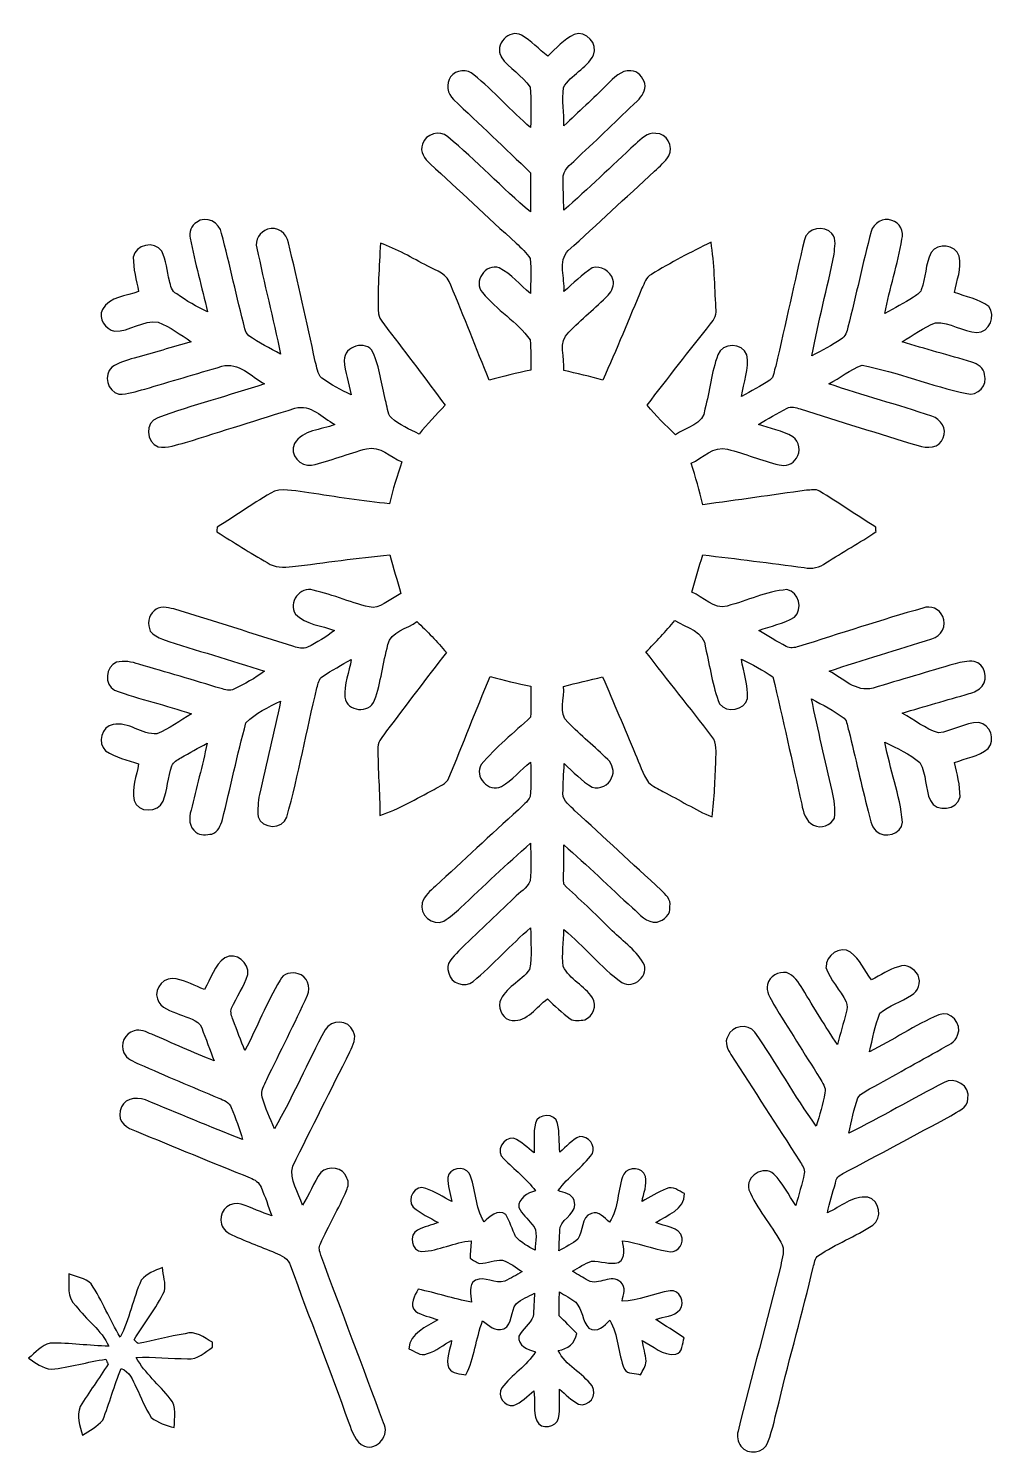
# Model space of a CAD drawing. Header units: centimetres. Extents: x -11.9 to 10, y -18.6 to 13.7.
import ezdxf

# ---------------------------------------------------------------- set-up
doc = ezdxf.new("R2010")
doc.units = ezdxf.units.CM
doc.header["$MEASUREMENT"] = 0
doc.layers.add('Camada 1', color=7, linetype='Continuous')

msp = doc.modelspace()

# ---------------------------------------------------------------- linework, layer by layer
at = {"layer": 'Camada 1', "color": 15}
for points, knots in [([(-1.197, 13.019), (-1.37, 13.29), (-1.017, 13.657), (-0.744, 13.508), (-0.744, 13.508), (-0.526, 13.38), (-0.351, 13.19), (-0.152, 13.035), (-0.152, 13.035), (0.038, 13.208), (0.212, 13.412), (0.446, 13.525), (0.446, 13.525), (0.716, 13.618), (0.996, 13.31), (0.881, 13.055), (0.881, 13.055), (0.728, 12.751), (0.369, 12.615), (0.205, 12.322), (0.205, 12.322), (0.164, 12.039), (0.222, 11.746), (0.216, 11.46), (0.216, 11.46), (0.539, 11.773), (0.876, 12.07), (1.19, 12.392), (1.19, 12.392), (1.344, 12.53), (1.496, 12.727), (1.73, 12.701), (1.73, 12.701), (1.891, 12.706), (1.998, 12.548), (2.046, 12.412), (2.046, 12.412), (2.068, 12.257), (1.98, 12.123), (1.874, 12.024), (1.874, 12.024), (1.425, 11.602), (0.99, 11.166), (0.534, 10.753), (0.534, 10.753), (0.42, 10.618), (0.233, 10.515), (0.199, 10.329), (0.199, 10.329), (0.19, 10.07), (0.209, 9.811), (0.215, 9.552), (0.215, 9.552), (0.759, 10.043), (1.297, 10.542), (1.829, 11.046), (1.829, 11.046), (1.963, 11.157), (2.094, 11.32), (2.294, 11.289), (2.294, 11.289), (2.539, 11.297), (2.692, 10.991), (2.586, 10.782), (2.586, 10.782), (2.498, 10.65), (2.379, 10.542), (2.265, 10.432), (2.265, 10.432), (1.611, 9.84), (0.97, 9.233), (0.314, 8.643), (0.314, 8.643), (0.073, 8.4), (0.243, 8.018), (0.214, 7.719), (0.214, 7.719), (0.424, 7.901), (0.622, 8.098), (0.855, 8.25), (0.855, 8.25), (1.055, 8.312), (1.262, 8.172), (1.323, 7.985), (1.323, 7.985), (1.364, 7.86), (1.298, 7.729), (1.214, 7.637), (1.214, 7.637), (0.931, 7.342), (0.603, 7.095), (0.324, 6.797), (0.324, 6.797), (0.072, 6.579), (0.243, 6.216), (0.212, 5.932), (0.212, 5.932), (0.508, 5.865), (0.804, 5.798), (1.097, 5.718), (1.097, 5.718), (1.401, 6.404), (1.688, 7.098), (1.977, 7.79), (1.977, 7.79), (2.035, 7.901), (2.068, 8.043), (2.19, 8.103), (2.19, 8.103), (2.627, 8.369), (3.081, 8.607), (3.54, 8.832), (3.54, 8.832), (3.611, 8.344), (3.626, 7.848), (3.648, 7.355), (3.648, 7.355), (3.67, 7.218), (3.622, 7.081), (3.524, 6.984), (3.524, 6.984), (3.047, 6.373), (2.563, 5.767), (2.095, 5.149), (2.095, 5.149), (2.294, 4.914), (2.509, 4.693), (2.733, 4.482), (2.733, 4.482), (2.964, 4.656), (3.382, 4.707), (3.402, 5.062), (3.402, 5.062), (3.51, 5.468), (3.548, 5.894), (3.692, 6.289), (3.692, 6.289), (3.794, 6.564), (4.247, 6.564), (4.349, 6.289), (4.349, 6.289), (4.41, 5.972), (4.27, 5.66), (4.23, 5.348), (4.23, 5.348), (4.446, 5.462), (4.661, 5.579), (4.865, 5.714), (4.865, 5.714), (4.972, 5.78), (4.952, 5.934), (5.003, 6.033), (5.003, 6.033), (5.221, 6.983), (5.426, 7.936), (5.648, 8.886), (5.648, 8.886), (5.706, 9.15), (6.105, 9.23), (6.271, 9.024), (6.271, 9.024), (6.389, 8.901), (6.325, 8.711), (6.322, 8.561), (6.322, 8.561), (6.166, 7.793), (5.963, 7.036), (5.816, 6.266), (5.816, 6.266), (6.044, 6.38), (6.268, 6.5), (6.48, 6.641), (6.48, 6.641), (6.574, 6.697), (6.613, 6.809), (6.631, 6.912), (6.631, 6.912), (6.819, 7.628), (6.964, 8.355), (7.158, 9.069), (7.158, 9.069), (7.204, 9.264), (7.433, 9.403), (7.624, 9.324), (7.624, 9.324), (7.8, 9.28), (7.909, 9.068), (7.85, 8.897), (7.85, 8.897), (7.763, 8.33), (7.572, 7.785), (7.47, 7.221), (7.47, 7.221), (7.685, 7.341), (7.903, 7.456), (8.111, 7.587), (8.111, 7.587), (8.177, 7.634), (8.26, 7.673), (8.291, 7.754), (8.291, 7.754), (8.39, 8.027), (8.38, 8.335), (8.515, 8.595), (8.515, 8.595), (8.674, 8.83), (9.048, 8.777), (9.149, 8.515), (9.149, 8.515), (9.207, 8.238), (9.09, 7.966), (9.038, 7.697), (9.038, 7.697), (9.299, 7.602), (9.583, 7.544), (9.814, 7.382), (9.814, 7.382), (9.989, 7.171), (9.825, 6.792), (9.548, 6.791), (9.548, 6.791), (9.227, 6.81), (8.937, 7.028), (8.612, 7.011), (8.612, 7.011), (8.341, 6.906), (8.1, 6.734), (7.856, 6.578), (7.856, 6.578), (8.38, 6.422), (8.908, 6.279), (9.431, 6.12), (9.431, 6.12), (9.563, 6.079), (9.707, 5.994), (9.72, 5.842), (9.72, 5.842), (9.802, 5.605), (9.562, 5.342), (9.316, 5.412), (9.316, 5.412), (8.516, 5.58), (7.752, 5.897), (6.951, 6.055), (6.951, 6.055), (6.684, 5.949), (6.453, 5.767), (6.199, 5.632), (6.199, 5.632), (6.97, 5.368), (7.759, 5.16), (8.531, 4.899), (8.531, 4.899), (8.726, 4.833), (8.882, 4.614), (8.783, 4.412), (8.783, 4.412), (8.711, 4.177), (8.414, 4.164), (8.218, 4.237), (8.218, 4.237), (7.327, 4.505), (6.439, 4.787), (5.551, 5.067), (5.551, 5.067), (5.456, 5.091), (5.35, 5.129), (5.257, 5.079), (5.257, 5.079), (5.034, 4.973), (4.825, 4.839), (4.612, 4.715), (4.612, 4.715), (4.867, 4.617), (5.152, 4.583), (5.385, 4.432), (5.385, 4.432), (5.55, 4.336), (5.565, 4.1), (5.47, 3.949), (5.47, 3.949), (5.39, 3.819), (5.219, 3.763), (5.075, 3.802), (5.075, 3.802), (4.68, 3.897), (4.303, 4.056), (3.91, 4.156), (3.91, 4.156), (3.595, 4.239), (3.357, 3.958), (3.093, 3.836), (3.093, 3.836), (3.189, 3.527), (3.28, 3.217), (3.356, 2.901), (3.356, 2.901), (4.137, 3.002), (4.915, 3.122), (5.695, 3.226), (5.695, 3.226), (5.786, 3.23), (5.906, 3.263), (5.992, 3.206), (5.992, 3.206), (6.422, 2.945), (6.835, 2.658), (7.264, 2.395), (7.264, 2.395), (7.265, 2.37), (7.266, 2.318), (7.267, 2.293), (7.267, 2.293), (6.9, 2.042), (6.51, 1.828), (6.136, 1.589), (6.136, 1.589), (5.995, 1.485), (5.818, 1.437), (5.645, 1.482), (5.645, 1.482), (4.882, 1.578), (4.12, 1.682), (3.355, 1.766), (3.355, 1.766), (3.265, 1.488), (3.182, 1.206), (3.103, 0.925), (3.103, 0.925), (3.365, 0.826), (3.601, 0.519), (3.905, 0.613), (3.905, 0.613), (4.356, 0.728), (4.784, 0.952), (5.253, 0.982), (5.253, 0.982), (5.525, 0.927), (5.623, 0.546), (5.423, 0.362), (5.423, 0.362), (5.176, 0.212), (4.885, 0.161), (4.616, 0.061), (4.616, 0.061), (4.822, -0.06), (5.023, -0.193), (5.238, -0.299), (5.238, -0.299), (5.325, -0.347), (5.426, -0.331), (5.516, -0.303), (5.516, -0.303), (6.452, -0.012), (7.383, 0.297), (8.325, 0.566), (8.325, 0.566), (8.496, 0.629), (8.708, 0.551), (8.774, 0.377), (8.774, 0.377), (8.873, 0.181), (8.744, -0.084), (8.526, -0.125), (8.526, -0.125), (7.758, -0.384), (6.973, -0.591), (6.208, -0.86), (6.208, -0.86), (6.523, -1.017), (6.816, -1.347), (7.2, -1.241), (7.2, -1.241), (7.817, -1.055), (8.436, -0.874), (9.054, -0.691), (9.054, -0.691), (9.194, -0.656), (9.34, -0.624), (9.485, -0.641), (9.485, -0.641), (9.722, -0.687), (9.813, -1.021), (9.664, -1.198), (9.664, -1.198), (9.595, -1.293), (9.479, -1.33), (9.373, -1.366), (9.373, -1.366), (8.868, -1.51), (8.363, -1.655), (7.86, -1.807), (7.86, -1.807), (8.13, -1.96), (8.38, -2.16), (8.68, -2.254), (8.68, -2.254), (8.992, -2.219), (9.269, -2.017), (9.591, -2.021), (9.591, -2.021), (9.844, -2.058), (9.981, -2.415), (9.799, -2.603), (9.799, -2.603), (9.59, -2.792), (9.294, -2.823), (9.038, -2.923), (9.038, -2.923), (9.098, -3.178), (9.17, -3.436), (9.166, -3.701), (9.166, -3.701), (9.105, -3.999), (8.632, -4.058), (8.495, -3.784), (8.495, -3.784), (8.372, -3.512), (8.41, -3.184), (8.259, -2.923), (8.259, -2.923), (8.029, -2.723), (7.738, -2.603), (7.47, -2.462), (7.47, -2.462), (7.575, -3.07), (7.814, -3.652), (7.863, -4.27), (7.863, -4.27), (7.843, -4.542), (7.46, -4.65), (7.272, -4.475), (7.272, -4.475), (7.145, -4.362), (7.135, -4.175), (7.086, -4.024), (7.086, -4.024), (6.939, -3.419), (6.798, -2.812), (6.653, -2.207), (6.653, -2.207), (6.613, -2.115), (6.622, -1.995), (6.545, -1.921), (6.545, -1.921), (6.319, -1.745), (6.058, -1.624), (5.81, -1.484), (5.81, -1.484), (5.952, -2.18), (6.12, -2.871), (6.278, -3.564), (6.278, -3.564), (6.325, -3.763), (6.359, -3.973), (6.326, -4.177), (6.326, -4.177), (6.252, -4.339), (6.018, -4.431), (5.858, -4.336), (5.858, -4.336), (5.675, -4.252), (5.62, -4.042), (5.587, -3.863), (5.587, -3.863), (5.378, -2.902), (5.158, -1.942), (4.939, -0.984), (4.939, -0.984), (4.707, -0.841), (4.474, -0.701), (4.225, -0.591), (4.225, -0.591), (4.273, -0.887), (4.382, -1.177), (4.365, -1.48), (4.365, -1.48), (4.29, -1.747), (3.899, -1.81), (3.731, -1.598), (3.731, -1.598), (3.567, -1.193), (3.519, -0.752), (3.412, -0.33), (3.412, -0.33), (3.397, 0.041), (2.973, 0.124), (2.72, 0.289), (2.72, 0.289), (2.518, 0.038), (2.296, -0.195), (2.069, -0.424), (2.069, -0.424), (2.56, -1.064), (3.067, -1.694), (3.559, -2.333), (3.559, -2.333), (3.686, -2.484), (3.646, -2.693), (3.65, -2.875), (3.65, -2.875), (3.627, -3.3), (3.621, -3.728), (3.562, -4.151), (3.562, -4.151), (3.176, -3.993), (2.826, -3.763), (2.453, -3.579), (2.453, -3.579), (2.343, -3.514), (2.221, -3.464), (2.128, -3.375), (2.128, -3.375), (1.994, -3.175), (1.918, -2.944), (1.824, -2.725), (1.824, -2.725), (1.582, -2.145), (1.337, -1.566), (1.09, -0.988), (1.09, -0.988), (0.795, -1.058), (0.5, -1.129), (0.207, -1.202), (0.207, -1.202), (0.239, -1.467), (0.08, -1.807), (0.307, -2.019), (0.307, -2.019), (0.591, -2.312), (0.914, -2.564), (1.204, -2.852), (1.204, -2.852), (1.309, -2.96), (1.366, -3.131), (1.291, -3.272), (1.291, -3.272), (1.23, -3.445), (1.025, -3.527), (0.854, -3.483), (0.854, -3.483), (0.615, -3.34), (0.427, -3.131), (0.221, -2.948), (0.221, -2.948), (0.212, -3.173), (0.193, -3.4), (0.193, -3.626), (0.193, -3.626), (0.189, -3.797), (0.364, -3.898), (0.463, -4.015), (0.463, -4.015), (1.117, -4.606), (1.761, -5.21), (2.411, -5.806), (2.411, -5.806), (2.515, -5.903), (2.639, -6.013), (2.609, -6.177), (2.609, -6.177), (2.638, -6.357), (2.477, -6.486), (2.319, -6.527), (2.319, -6.527), (2.076, -6.558), (1.927, -6.341), (1.764, -6.206), (1.764, -6.206), (1.245, -5.735), (0.745, -5.241), (0.214, -4.784), (0.214, -4.784), (0.209, -5.08), (0.208, -5.377), (0.209, -5.674), (0.209, -5.674), (0.562, -6.004), (0.917, -6.332), (1.259, -6.676), (1.259, -6.676), (1.511, -6.93), (1.819, -7.135), (2.008, -7.444), (2.008, -7.444), (2.17, -7.721), (1.787, -8.056), (1.523, -7.893), (1.523, -7.893), (1.042, -7.547), (0.674, -7.07), (0.215, -6.698), (0.215, -6.698), (0.22, -6.973), (0.156, -7.255), (0.198, -7.529), (0.198, -7.529), (0.347, -7.824), (0.678, -7.968), (0.861, -8.238), (0.861, -8.238), (0.977, -8.411), (0.864, -8.656), (0.686, -8.735), (0.686, -8.735), (0.58, -8.745), (0.448, -8.783), (0.354, -8.71), (0.354, -8.71), (0.17, -8.575), (0.005, -8.418), (-0.159, -8.261), (-0.159, -8.261), (-0.41, -8.436), (-0.604, -8.782), (-0.955, -8.751), (-0.955, -8.751), (-1.155, -8.735), (-1.263, -8.514), (-1.237, -8.332), (-1.237, -8.332), (-1.116, -8.004), (-0.754, -7.87), (-0.561, -7.596), (-0.561, -7.596), (-0.505, -7.289), (-0.539, -6.968), (-0.537, -6.657), (-0.537, -6.657), (-0.991, -7.039), (-1.381, -7.491), (-1.84, -7.868), (-1.84, -7.868), (-2.026, -8.014), (-2.345, -7.917), (-2.388, -7.677), (-2.388, -7.677), (-2.483, -7.466), (-2.288, -7.322), (-2.168, -7.187), (-2.168, -7.187), (-1.759, -6.772), (-1.323, -6.386), (-0.908, -5.978), (-0.908, -5.978), (-0.791, -5.852), (-0.616, -5.764), (-0.552, -5.596), (-0.552, -5.596), (-0.523, -5.313), (-0.532, -5.029), (-0.54, -4.746), (-0.54, -4.746), (-1.082, -5.218), (-1.6, -5.716), (-2.126, -6.206), (-2.126, -6.206), (-2.241, -6.315), (-2.364, -6.418), (-2.499, -6.503), (-2.499, -6.503), (-2.75, -6.633), (-3.065, -6.349), (-2.986, -6.09), (-2.986, -6.09), (-2.942, -5.93), (-2.799, -5.825), (-2.688, -5.713), (-2.688, -5.713), (-2.059, -5.143), (-1.444, -4.557), (-0.813, -3.989), (-0.813, -3.989), (-0.721, -3.895), (-0.605, -3.814), (-0.548, -3.692), (-0.548, -3.692), (-0.524, -3.432), (-0.534, -3.171), (-0.538, -2.911), (-0.538, -2.911), (-0.76, -3.092), (-0.948, -3.321), (-1.199, -3.463), (-1.199, -3.463), (-1.482, -3.614), (-1.827, -3.238), (-1.654, -2.971), (-1.654, -2.971), (-1.328, -2.57), (-0.913, -2.251), (-0.537, -1.897), (-0.537, -1.897), (-0.535, -1.664), (-0.532, -1.431), (-0.53, -1.199), (-0.53, -1.199), (-0.839, -1.138), (-1.145, -1.061), (-1.45, -0.981), (-1.45, -0.981), (-1.776, -1.737), (-2.068, -2.508), (-2.384, -3.269), (-2.384, -3.269), (-2.441, -3.409), (-2.601, -3.456), (-2.718, -3.531), (-2.718, -3.531), (-3.121, -3.739), (-3.514, -3.972), (-3.943, -4.121), (-3.943, -4.121), (-3.944, -3.605), (-3.992, -3.089), (-3.99, -2.573), (-3.99, -2.573), (-3.986, -2.428), (-3.862, -2.324), (-3.794, -2.208), (-3.794, -2.208), (-3.341, -1.62), (-2.901, -1.022), (-2.442, -0.439), (-2.442, -0.439), (-2.647, -0.189), (-2.875, 0.04), (-3.109, 0.262), (-3.109, 0.262), (-3.322, 0.094), (-3.698, 0.043), (-3.763, -0.26), (-3.763, -0.26), (-3.876, -0.675), (-3.917, -1.111), (-4.065, -1.515), (-4.065, -1.515), (-4.181, -1.831), (-4.694, -1.775), (-4.736, -1.447), (-4.736, -1.447), (-4.76, -1.159), (-4.637, -0.878), (-4.591, -0.597), (-4.591, -0.597), (-4.81, -0.718), (-5.03, -0.839), (-5.239, -0.977), (-5.239, -0.977), (-5.325, -1.032), (-5.343, -1.144), (-5.366, -1.234), (-5.366, -1.234), (-5.604, -2.206), (-5.781, -3.193), (-6.048, -4.157), (-6.048, -4.157), (-6.137, -4.443), (-6.61, -4.426), (-6.695, -4.149), (-6.695, -4.149), (-6.708, -3.979), (-6.701, -3.81), (-6.664, -3.645), (-6.664, -3.645), (-6.502, -2.942), (-6.339, -2.238), (-6.187, -1.533), (-6.187, -1.533), (-6.461, -1.673), (-6.755, -1.801), (-6.971, -2.024), (-6.971, -2.024), (-7.166, -2.748), (-7.321, -3.484), (-7.503, -4.212), (-7.503, -4.212), (-7.541, -4.342), (-7.598, -4.5), (-7.745, -4.538), (-7.745, -4.538), (-7.859, -4.552), (-8.003, -4.584), (-8.1, -4.498), (-8.1, -4.498), (-8.254, -4.387), (-8.27, -4.169), (-8.211, -4.002), (-8.211, -4.002), (-8.091, -3.496), (-7.956, -2.996), (-7.847, -2.488), (-7.847, -2.488), (-8.047, -2.593), (-8.245, -2.704), (-8.442, -2.815), (-8.442, -2.815), (-8.519, -2.863), (-8.611, -2.908), (-8.647, -2.998), (-8.647, -2.998), (-8.738, -3.257), (-8.738, -3.541), (-8.844, -3.796), (-8.844, -3.796), (-8.952, -4.057), (-9.419, -4.072), (-9.497, -3.777), (-9.497, -3.777), (-9.561, -3.505), (-9.439, -3.225), (-9.396, -2.955), (-9.396, -2.955), (-9.648, -2.863), (-9.919, -2.813), (-10.141, -2.657), (-10.141, -2.657), (-10.336, -2.488), (-10.229, -2.105), (-9.974, -2.063), (-9.974, -2.063), (-9.623, -1.992), (-9.325, -2.297), (-8.981, -2.275), (-8.981, -2.275), (-8.704, -2.16), (-8.46, -1.978), (-8.205, -1.823), (-8.205, -1.823), (-8.778, -1.625), (-9.373, -1.501), (-9.94, -1.287), (-9.94, -1.287), (-10.181, -1.167), (-10.147, -0.75), (-9.896, -0.659), (-9.896, -0.659), (-9.728, -0.61), (-9.551, -0.649), (-9.389, -0.702), (-9.389, -0.702), (-8.771, -0.886), (-8.15, -1.063), (-7.533, -1.252), (-7.533, -1.252), (-7.439, -1.274), (-7.334, -1.314), (-7.241, -1.268), (-7.241, -1.268), (-7.001, -1.153), (-6.77, -1.018), (-6.554, -0.861), (-6.554, -0.861), (-7.317, -0.605), (-8.095, -0.394), (-8.858, -0.139), (-8.858, -0.139), (-8.962, -0.1), (-9.061, -0.04), (-9.132, 0.046), (-9.132, 0.046), (-9.198, 0.196), (-9.183, 0.397), (-9.048, 0.504), (-9.048, 0.504), (-8.934, 0.628), (-8.748, 0.579), (-8.602, 0.546), (-8.602, 0.546), (-7.696, 0.266), (-6.791, -0.015), (-5.888, -0.305), (-5.888, -0.305), (-5.79, -0.333), (-5.68, -0.364), (-5.581, -0.318), (-5.581, -0.318), (-5.362, -0.22), (-5.165, -0.078), (-4.968, 0.057), (-4.968, 0.057), (-5.265, 0.176), (-5.622, 0.187), (-5.852, 0.432), (-5.852, 0.432), (-6.028, 0.683), (-5.745, 1.07), (-5.452, 0.969), (-5.452, 0.969), (-4.991, 0.876), (-4.561, 0.657), (-4.098, 0.576), (-4.098, 0.576), (-3.862, 0.615), (-3.677, 0.791), (-3.468, 0.896), (-3.468, 0.896), (-3.553, 1.186), (-3.642, 1.475), (-3.721, 1.767), (-3.721, 1.767), (-4.458, 1.705), (-5.188, 1.587), (-5.922, 1.503), (-5.922, 1.503), (-6.118, 1.482), (-6.322, 1.474), (-6.49, 1.592), (-6.49, 1.592), (-6.875, 1.816), (-7.254, 2.048), (-7.627, 2.291), (-7.627, 2.291), (-7.626, 2.316), (-7.625, 2.368), (-7.624, 2.393), (-7.624, 2.393), (-7.186, 2.656), (-6.773, 2.962), (-6.326, 3.208), (-6.326, 3.208), (-6.07, 3.277), (-5.806, 3.196), (-5.55, 3.168), (-5.55, 3.168), (-4.941, 3.084), (-4.336, 2.976), (-3.724, 2.922), (-3.724, 2.922), (-3.662, 3.246), (-3.547, 3.555), (-3.451, 3.869), (-3.451, 3.869), (-3.708, 3.979), (-3.939, 4.238), (-4.243, 4.166), (-4.243, 4.166), (-4.662, 4.055), (-5.066, 3.89), (-5.489, 3.791), (-5.489, 3.791), (-5.742, 3.753), (-5.997, 4.029), (-5.877, 4.28), (-5.877, 4.28), (-5.683, 4.596), (-5.275, 4.586), (-4.963, 4.713), (-4.963, 4.713), (-5.242, 4.872), (-5.511, 5.179), (-5.863, 5.081), (-5.863, 5.081), (-6.687, 4.824), (-7.51, 4.563), (-8.334, 4.307), (-8.334, 4.307), (-8.534, 4.26), (-8.746, 4.163), (-8.956, 4.208), (-8.956, 4.208), (-9.23, 4.302), (-9.261, 4.774), (-8.964, 4.861), (-8.964, 4.861), (-8.174, 5.157), (-7.352, 5.366), (-6.55, 5.631), (-6.55, 5.631), (-6.852, 5.798), (-7.137, 6.132), (-7.516, 6.029), (-7.516, 6.029), (-8.097, 5.856), (-8.678, 5.684), (-9.259, 5.511), (-9.259, 5.511), (-9.451, 5.464), (-9.643, 5.387), (-9.844, 5.401), (-9.844, 5.401), (-10.104, 5.452), (-10.192, 5.836), (-9.999, 6.006), (-9.999, 6.006), (-9.85, 6.112), (-9.67, 6.163), (-9.496, 6.211), (-9.496, 6.211), (-9.065, 6.329), (-8.637, 6.459), (-8.208, 6.583), (-8.208, 6.583), (-8.446, 6.747), (-8.689, 6.908), (-8.952, 7.028), (-8.952, 7.028), (-9.296, 7.078), (-9.599, 6.808), (-9.943, 6.818), (-9.943, 6.818), (-10.153, 6.865), (-10.313, 7.106), (-10.215, 7.314), (-10.215, 7.314), (-10.045, 7.604), (-9.68, 7.611), (-9.396, 7.717), (-9.396, 7.717), (-9.448, 7.972), (-9.522, 8.227), (-9.517, 8.49), (-9.517, 8.49), (-9.471, 8.78), (-9.037, 8.872), (-8.873, 8.63), (-8.873, 8.63), (-8.769, 8.423), (-8.758, 8.181), (-8.699, 7.959), (-8.699, 7.959), (-8.67, 7.849), (-8.654, 7.717), (-8.535, 7.663), (-8.535, 7.663), (-8.318, 7.502), (-8.079, 7.375), (-7.839, 7.255), (-7.839, 7.255), (-7.965, 7.812), (-8.124, 8.36), (-8.233, 8.92), (-8.233, 8.92), (-8.25, 9.052), (-8.215, 9.213), (-8.085, 9.278), (-8.085, 9.278), (-7.88, 9.449), (-7.555, 9.276), (-7.524, 9.03), (-7.524, 9.03), (-7.326, 8.317), (-7.185, 7.589), (-6.994, 6.874), (-6.994, 6.874), (-6.977, 6.817), (-6.956, 6.756), (-6.907, 6.718), (-6.907, 6.718), (-6.682, 6.557), (-6.431, 6.436), (-6.187, 6.305), (-6.187, 6.305), (-6.361, 7.105), (-6.554, 7.9), (-6.726, 8.699), (-6.726, 8.699), (-6.775, 8.876), (-6.65, 9.066), (-6.484, 9.125), (-6.484, 9.125), (-6.27, 9.205), (-6.041, 9.026), (-6.011, 8.817), (-6.011, 8.817), (-5.794, 7.928), (-5.602, 7.033), (-5.404, 6.139), (-5.404, 6.139), (-5.355, 6.018), (-5.371, 5.847), (-5.253, 5.761), (-5.253, 5.761), (-5.05, 5.611), (-4.824, 5.494), (-4.596, 5.385), (-4.596, 5.385), (-4.651, 5.643), (-4.731, 5.898), (-4.752, 6.162), (-4.752, 6.162), (-4.758, 6.482), (-4.25, 6.634), (-4.102, 6.347), (-4.102, 6.347), (-3.947, 6.003), (-3.911, 5.62), (-3.819, 5.257), (-3.819, 5.257), (-3.772, 5.129), (-3.787, 4.963), (-3.685, 4.86), (-3.685, 4.86), (-3.496, 4.709), (-3.277, 4.6), (-3.058, 4.498), (-3.058, 4.498), (-2.87, 4.721), (-2.672, 4.937), (-2.469, 5.147), (-2.469, 5.147), (-2.895, 5.723), (-3.326, 6.296), (-3.766, 6.861), (-3.766, 6.861), (-3.836, 6.976), (-3.952, 7.072), (-3.974, 7.21), (-3.974, 7.21), (-4.01, 7.742), (-3.952, 8.276), (-3.933, 8.808), (-3.933, 8.808), (-3.556, 8.684), (-3.218, 8.467), (-2.863, 8.293), (-2.863, 8.293), (-2.663, 8.185), (-2.411, 8.105), (-2.343, 7.86), (-2.343, 7.86), (-2.043, 7.148), (-1.762, 6.429), (-1.475, 5.712), (-1.475, 5.712), (-1.164, 5.799), (-0.851, 5.881), (-0.533, 5.937), (-0.533, 5.937), (-0.53, 6.167), (-0.535, 6.396), (-0.548, 6.624), (-0.548, 6.624), (-0.847, 7.037), (-1.305, 7.3), (-1.626, 7.693), (-1.626, 7.693), (-1.843, 7.941), (-1.562, 8.356), (-1.246, 8.251), (-1.246, 8.251), (-0.974, 8.113), (-0.777, 7.864), (-0.541, 7.674), (-0.541, 7.674), (-0.541, 7.936), (-0.516, 8.2), (-0.547, 8.459), (-0.547, 8.459), (-0.631, 8.594), (-0.751, 8.7), (-0.863, 8.81), (-0.863, 8.81), (-1.518, 9.401), (-2.16, 10.007), (-2.809, 10.603), (-2.809, 10.603), (-2.93, 10.712), (-3.053, 10.877), (-2.98, 11.046), (-2.98, 11.046), (-2.917, 11.274), (-2.583, 11.384), (-2.411, 11.21), (-2.411, 11.21), (-1.763, 10.673), (-1.184, 10.056), (-0.54, 9.513), (-0.54, 9.513), (-0.538, 9.808), (-0.538, 10.103), (-0.539, 10.398), (-0.539, 10.398), (-1.114, 10.954), (-1.698, 11.501), (-2.277, 12.052), (-2.277, 12.052), (-2.417, 12.177), (-2.461, 12.414), (-2.345, 12.567), (-2.345, 12.567), (-2.229, 12.728), (-1.961, 12.757), (-1.82, 12.613), (-1.82, 12.613), (-1.366, 12.245), (-0.985, 11.797), (-0.537, 11.421), (-0.537, 11.421), (-0.537, 11.726), (-0.519, 12.032), (-0.55, 12.335), (-0.55, 12.335), (-0.723, 12.602), (-1.028, 12.753), (-1.204, 13.018), (-1.204, 13.018), (-1.204, 13.018), (-1.197, 13.019), (-1.197, 13.019)], [0, 0, 0, 0, 0.003322, 0.003322, 0.003322, 0.003322, 0.006645, 0.006645, 0.006645, 0.006645, 0.009967, 0.009967, 0.009967, 0.009967, 0.013289, 0.013289, 0.013289, 0.013289, 0.016611, 0.016611, 0.016611, 0.016611, 0.019934, 0.019934, 0.019934, 0.019934, 0.023256, 0.023256, 0.023256, 0.023256, 0.026578, 0.026578, 0.026578, 0.026578, 0.0299, 0.0299, 0.0299, 0.0299, 0.033223, 0.033223, 0.033223, 0.033223, 0.036545, 0.036545, 0.036545, 0.036545, 0.039867, 0.039867, 0.039867, 0.039867, 0.043189, 0.043189, 0.043189, 0.043189, 0.046512, 0.046512, 0.046512, 0.046512, 0.049834, 0.049834, 0.049834, 0.049834, 0.053156, 0.053156, 0.053156, 0.053156, 0.056478, 0.056478, 0.056478, 0.056478, 0.059801, 0.059801, 0.059801, 0.059801, 0.063123, 0.063123, 0.063123, 0.063123, 0.066445, 0.066445, 0.066445, 0.066445, 0.069767, 0.069767, 0.069767, 0.069767, 0.07309, 0.07309, 0.07309, 0.07309, 0.076412, 0.076412, 0.076412, 0.076412, 0.079734, 0.079734, 0.079734, 0.079734, 0.083056, 0.083056, 0.083056, 0.083056, 0.086379, 0.086379, 0.086379, 0.086379, 0.089701, 0.089701, 0.089701, 0.089701, 0.093023, 0.093023, 0.093023, 0.093023, 0.096346, 0.096346, 0.096346, 0.096346, 0.099668, 0.099668, 0.099668, 0.099668, 0.10299, 0.10299, 0.10299, 0.10299, 0.106312, 0.106312, 0.106312, 0.106312, 0.109635, 0.109635, 0.109635, 0.109635, 0.112957, 0.112957, 0.112957, 0.112957, 0.116279, 0.116279, 0.116279, 0.116279, 0.119601, 0.119601, 0.119601, 0.119601, 0.122924, 0.122924, 0.122924, 0.122924, 0.126246, 0.126246, 0.126246, 0.126246, 0.129568, 0.129568, 0.129568, 0.129568, 0.13289, 0.13289, 0.13289, 0.13289, 0.136213, 0.136213, 0.136213, 0.136213, 0.139535, 0.139535, 0.139535, 0.139535, 0.142857, 0.142857, 0.142857, 0.142857, 0.146179, 0.146179, 0.146179, 0.146179, 0.149502, 0.149502, 0.149502, 0.149502, 0.152824, 0.152824, 0.152824, 0.152824, 0.156146, 0.156146, 0.156146, 0.156146, 0.159468, 0.159468, 0.159468, 0.159468, 0.162791, 0.162791, 0.162791, 0.162791, 0.166113, 0.166113, 0.166113, 0.166113, 0.169435, 0.169435, 0.169435, 0.169435, 0.172757, 0.172757, 0.172757, 0.172757, 0.17608, 0.17608, 0.17608, 0.17608, 0.179402, 0.179402, 0.179402, 0.179402, 0.182724, 0.182724, 0.182724, 0.182724, 0.186047, 0.186047, 0.186047, 0.186047, 0.189369, 0.189369, 0.189369, 0.189369, 0.192691, 0.192691, 0.192691, 0.192691, 0.196013, 0.196013, 0.196013, 0.196013, 0.199336, 0.199336, 0.199336, 0.199336, 0.202658, 0.202658, 0.202658, 0.202658, 0.20598, 0.20598, 0.20598, 0.20598, 0.209302, 0.209302, 0.209302, 0.209302, 0.212625, 0.212625, 0.212625, 0.212625, 0.215947, 0.215947, 0.215947, 0.215947, 0.219269, 0.219269, 0.219269, 0.219269, 0.222591, 0.222591, 0.222591, 0.222591, 0.225914, 0.225914, 0.225914, 0.225914, 0.229236, 0.229236, 0.229236, 0.229236, 0.232558, 0.232558, 0.232558, 0.232558, 0.23588, 0.23588, 0.23588, 0.23588, 0.239203, 0.239203, 0.239203, 0.239203, 0.242525, 0.242525, 0.242525, 0.242525, 0.245847, 0.245847, 0.245847, 0.245847, 0.249169, 0.249169, 0.249169, 0.249169, 0.252492, 0.252492, 0.252492, 0.252492, 0.255814, 0.255814, 0.255814, 0.255814, 0.259136, 0.259136, 0.259136, 0.259136, 0.262458, 0.262458, 0.262458, 0.262458, 0.265781, 0.265781, 0.265781, 0.265781, 0.269103, 0.269103, 0.269103, 0.269103, 0.272425, 0.272425, 0.272425, 0.272425, 0.275748, 0.275748, 0.275748, 0.275748, 0.27907, 0.27907, 0.27907, 0.27907, 0.282392, 0.282392, 0.282392, 0.282392, 0.285714, 0.285714, 0.285714, 0.285714, 0.289037, 0.289037, 0.289037, 0.289037, 0.292359, 0.292359, 0.292359, 0.292359, 0.295681, 0.295681, 0.295681, 0.295681, 0.299003, 0.299003, 0.299003, 0.299003, 0.302326, 0.302326, 0.302326, 0.302326, 0.305648, 0.305648, 0.305648, 0.305648, 0.30897, 0.30897, 0.30897, 0.30897, 0.312292, 0.312292, 0.312292, 0.312292, 0.315615, 0.315615, 0.315615, 0.315615, 0.318937, 0.318937, 0.318937, 0.318937, 0.322259, 0.322259, 0.322259, 0.322259, 0.325581, 0.325581, 0.325581, 0.325581, 0.328904, 0.328904, 0.328904, 0.328904, 0.332226, 0.332226, 0.332226, 0.332226, 0.335548, 0.335548, 0.335548, 0.335548, 0.33887, 0.33887, 0.33887, 0.33887, 0.342193, 0.342193, 0.342193, 0.342193, 0.345515, 0.345515, 0.345515, 0.345515, 0.348837, 0.348837, 0.348837, 0.348837, 0.352159, 0.352159, 0.352159, 0.352159, 0.355482, 0.355482, 0.355482, 0.355482, 0.358804, 0.358804, 0.358804, 0.358804, 0.362126, 0.362126, 0.362126, 0.362126, 0.365449, 0.365449, 0.365449, 0.365449, 0.368771, 0.368771, 0.368771, 0.368771, 0.372093, 0.372093, 0.372093, 0.372093, 0.375415, 0.375415, 0.375415, 0.375415, 0.378738, 0.378738, 0.378738, 0.378738, 0.38206, 0.38206, 0.38206, 0.38206, 0.385382, 0.385382, 0.385382, 0.385382, 0.388704, 0.388704, 0.388704, 0.388704, 0.392027, 0.392027, 0.392027, 0.392027, 0.395349, 0.395349, 0.395349, 0.395349, 0.398671, 0.398671, 0.398671, 0.398671, 0.401993, 0.401993, 0.401993, 0.401993, 0.405316, 0.405316, 0.405316, 0.405316, 0.408638, 0.408638, 0.408638, 0.408638, 0.41196, 0.41196, 0.41196, 0.41196, 0.415282, 0.415282, 0.415282, 0.415282, 0.418605, 0.418605, 0.418605, 0.418605, 0.421927, 0.421927, 0.421927, 0.421927, 0.425249, 0.425249, 0.425249, 0.425249, 0.428571, 0.428571, 0.428571, 0.428571, 0.431894, 0.431894, 0.431894, 0.431894, 0.435216, 0.435216, 0.435216, 0.435216, 0.438538, 0.438538, 0.438538, 0.438538, 0.44186, 0.44186, 0.44186, 0.44186, 0.445183, 0.445183, 0.445183, 0.445183, 0.448505, 0.448505, 0.448505, 0.448505, 0.451827, 0.451827, 0.451827, 0.451827, 0.45515, 0.45515, 0.45515, 0.45515, 0.458472, 0.458472, 0.458472, 0.458472, 0.461794, 0.461794, 0.461794, 0.461794, 0.465116, 0.465116, 0.465116, 0.465116, 0.468439, 0.468439, 0.468439, 0.468439, 0.471761, 0.471761, 0.471761, 0.471761, 0.475083, 0.475083, 0.475083, 0.475083, 0.478405, 0.478405, 0.478405, 0.478405, 0.481728, 0.481728, 0.481728, 0.481728, 0.48505, 0.48505, 0.48505, 0.48505, 0.488372, 0.488372, 0.488372, 0.488372, 0.491694, 0.491694, 0.491694, 0.491694, 0.495017, 0.495017, 0.495017, 0.495017, 0.498339, 0.498339, 0.498339, 0.498339, 0.501661, 0.501661, 0.501661, 0.501661, 0.504983, 0.504983, 0.504983, 0.504983, 0.508306, 0.508306, 0.508306, 0.508306, 0.511628, 0.511628, 0.511628, 0.511628, 0.51495, 0.51495, 0.51495, 0.51495, 0.518272, 0.518272, 0.518272, 0.518272, 0.521595, 0.521595, 0.521595, 0.521595, 0.524917, 0.524917, 0.524917, 0.524917, 0.528239, 0.528239, 0.528239, 0.528239, 0.531561, 0.531561, 0.531561, 0.531561, 0.534884, 0.534884, 0.534884, 0.534884, 0.538206, 0.538206, 0.538206, 0.538206, 0.541528, 0.541528, 0.541528, 0.541528, 0.54485, 0.54485, 0.54485, 0.54485, 0.548173, 0.548173, 0.548173, 0.548173, 0.551495, 0.551495, 0.551495, 0.551495, 0.554817, 0.554817, 0.554817, 0.554817, 0.55814, 0.55814, 0.55814, 0.55814, 0.561462, 0.561462, 0.561462, 0.561462, 0.564784, 0.564784, 0.564784, 0.564784, 0.568106, 0.568106, 0.568106, 0.568106, 0.571429, 0.571429, 0.571429, 0.571429, 0.574751, 0.574751, 0.574751, 0.574751, 0.578073, 0.578073, 0.578073, 0.578073, 0.581395, 0.581395, 0.581395, 0.581395, 0.584718, 0.584718, 0.584718, 0.584718, 0.58804, 0.58804, 0.58804, 0.58804, 0.591362, 0.591362, 0.591362, 0.591362, 0.594684, 0.594684, 0.594684, 0.594684, 0.598007, 0.598007, 0.598007, 0.598007, 0.601329, 0.601329, 0.601329, 0.601329, 0.604651, 0.604651, 0.604651, 0.604651, 0.607973, 0.607973, 0.607973, 0.607973, 0.611296, 0.611296, 0.611296, 0.611296, 0.614618, 0.614618, 0.614618, 0.614618, 0.61794, 0.61794, 0.61794, 0.61794, 0.621262, 0.621262, 0.621262, 0.621262, 0.624585, 0.624585, 0.624585, 0.624585, 0.627907, 0.627907, 0.627907, 0.627907, 0.631229, 0.631229, 0.631229, 0.631229, 0.634551, 0.634551, 0.634551, 0.634551, 0.637874, 0.637874, 0.637874, 0.637874, 0.641196, 0.641196, 0.641196, 0.641196, 0.644518, 0.644518, 0.644518, 0.644518, 0.647841, 0.647841, 0.647841, 0.647841, 0.651163, 0.651163, 0.651163, 0.651163, 0.654485, 0.654485, 0.654485, 0.654485, 0.657807, 0.657807, 0.657807, 0.657807, 0.66113, 0.66113, 0.66113, 0.66113, 0.664452, 0.664452, 0.664452, 0.664452, 0.667774, 0.667774, 0.667774, 0.667774, 0.671096, 0.671096, 0.671096, 0.671096, 0.674419, 0.674419, 0.674419, 0.674419, 0.677741, 0.677741, 0.677741, 0.677741, 0.681063, 0.681063, 0.681063, 0.681063, 0.684385, 0.684385, 0.684385, 0.684385, 0.687708, 0.687708, 0.687708, 0.687708, 0.69103, 0.69103, 0.69103, 0.69103, 0.694352, 0.694352, 0.694352, 0.694352, 0.697674, 0.697674, 0.697674, 0.697674, 0.700997, 0.700997, 0.700997, 0.700997, 0.704319, 0.704319, 0.704319, 0.704319, 0.707641, 0.707641, 0.707641, 0.707641, 0.710963, 0.710963, 0.710963, 0.710963, 0.714286, 0.714286, 0.714286, 0.714286, 0.717608, 0.717608, 0.717608, 0.717608, 0.72093, 0.72093, 0.72093, 0.72093, 0.724252, 0.724252, 0.724252, 0.724252, 0.727575, 0.727575, 0.727575, 0.727575, 0.730897, 0.730897, 0.730897, 0.730897, 0.734219, 0.734219, 0.734219, 0.734219, 0.737542, 0.737542, 0.737542, 0.737542, 0.740864, 0.740864, 0.740864, 0.740864, 0.744186, 0.744186, 0.744186, 0.744186, 0.747508, 0.747508, 0.747508, 0.747508, 0.750831, 0.750831, 0.750831, 0.750831, 0.754153, 0.754153, 0.754153, 0.754153, 0.757475, 0.757475, 0.757475, 0.757475, 0.760797, 0.760797, 0.760797, 0.760797, 0.76412, 0.76412, 0.76412, 0.76412, 0.767442, 0.767442, 0.767442, 0.767442, 0.770764, 0.770764, 0.770764, 0.770764, 0.774086, 0.774086, 0.774086, 0.774086, 0.777409, 0.777409, 0.777409, 0.777409, 0.780731, 0.780731, 0.780731, 0.780731, 0.784053, 0.784053, 0.784053, 0.784053, 0.787375, 0.787375, 0.787375, 0.787375, 0.790698, 0.790698, 0.790698, 0.790698, 0.79402, 0.79402, 0.79402, 0.79402, 0.797342, 0.797342, 0.797342, 0.797342, 0.800664, 0.800664, 0.800664, 0.800664, 0.803987, 0.803987, 0.803987, 0.803987, 0.807309, 0.807309, 0.807309, 0.807309, 0.810631, 0.810631, 0.810631, 0.810631, 0.813953, 0.813953, 0.813953, 0.813953, 0.817276, 0.817276, 0.817276, 0.817276, 0.820598, 0.820598, 0.820598, 0.820598, 0.82392, 0.82392, 0.82392, 0.82392, 0.827243, 0.827243, 0.827243, 0.827243, 0.830565, 0.830565, 0.830565, 0.830565, 0.833887, 0.833887, 0.833887, 0.833887, 0.837209, 0.837209, 0.837209, 0.837209, 0.840532, 0.840532, 0.840532, 0.840532, 0.843854, 0.843854, 0.843854, 0.843854, 0.847176, 0.847176, 0.847176, 0.847176, 0.850498, 0.850498, 0.850498, 0.850498, 0.853821, 0.853821, 0.853821, 0.853821, 0.857143, 0.857143, 0.857143, 0.857143, 0.860465, 0.860465, 0.860465, 0.860465, 0.863787, 0.863787, 0.863787, 0.863787, 0.86711, 0.86711, 0.86711, 0.86711, 0.870432, 0.870432, 0.870432, 0.870432, 0.873754, 0.873754, 0.873754, 0.873754, 0.877076, 0.877076, 0.877076, 0.877076, 0.880399, 0.880399, 0.880399, 0.880399, 0.883721, 0.883721, 0.883721, 0.883721, 0.887043, 0.887043, 0.887043, 0.887043, 0.890365, 0.890365, 0.890365, 0.890365, 0.893688, 0.893688, 0.893688, 0.893688, 0.89701, 0.89701, 0.89701, 0.89701, 0.900332, 0.900332, 0.900332, 0.900332, 0.903654, 0.903654, 0.903654, 0.903654, 0.906977, 0.906977, 0.906977, 0.906977, 0.910299, 0.910299, 0.910299, 0.910299, 0.913621, 0.913621, 0.913621, 0.913621, 0.916944, 0.916944, 0.916944, 0.916944, 0.920266, 0.920266, 0.920266, 0.920266, 0.923588, 0.923588, 0.923588, 0.923588, 0.92691, 0.92691, 0.92691, 0.92691, 0.930233, 0.930233, 0.930233, 0.930233, 0.933555, 0.933555, 0.933555, 0.933555, 0.936877, 0.936877, 0.936877, 0.936877, 0.940199, 0.940199, 0.940199, 0.940199, 0.943522, 0.943522, 0.943522, 0.943522, 0.946844, 0.946844, 0.946844, 0.946844, 0.950166, 0.950166, 0.950166, 0.950166, 0.953488, 0.953488, 0.953488, 0.953488, 0.956811, 0.956811, 0.956811, 0.956811, 0.960133, 0.960133, 0.960133, 0.960133, 0.963455, 0.963455, 0.963455, 0.963455, 0.966777, 0.966777, 0.966777, 0.966777, 0.9701, 0.9701, 0.9701, 0.9701, 0.973422, 0.973422, 0.973422, 0.973422, 0.976744, 0.976744, 0.976744, 0.976744, 0.980066, 0.980066, 0.980066, 0.980066, 0.983389, 0.983389, 0.983389, 0.983389, 0.986711, 0.986711, 0.986711, 0.986711, 0.990033, 0.990033, 0.990033, 0.990033, 0.993355, 0.993355, 0.993355, 0.993355, 1, 1, 1, 1]), ([(6.14, -7.547), (6.122, -7.276), (6.453, -7.047), (6.692, -7.206), (6.692, -7.206), (6.899, -7.367), (7.006, -7.624), (7.163, -7.831), (7.163, -7.831), (7.367, -7.733), (7.556, -7.595), (7.776, -7.535), (7.776, -7.535), (7.956, -7.451), (8.132, -7.578), (8.216, -7.729), (8.216, -7.729), (8.293, -7.885), (8.223, -8.096), (8.07, -8.178), (8.07, -8.178), (7.836, -8.325), (7.566, -8.414), (7.35, -8.588), (7.35, -8.588), (7.245, -8.87), (7.188, -9.166), (7.12, -9.459), (7.12, -9.459), (7.649, -9.192), (8.143, -8.856), (8.686, -8.621), (8.686, -8.621), (8.96, -8.507), (9.217, -8.83), (9.112, -9.08), (9.112, -9.08), (9.063, -9.247), (8.881, -9.308), (8.749, -9.392), (8.749, -9.392), (8.202, -9.687), (7.667, -10.003), (7.119, -10.297), (7.119, -10.297), (7.026, -10.351), (6.918, -10.399), (6.858, -10.495), (6.858, -10.495), (6.767, -10.754), (6.708, -11.025), (6.656, -11.295), (6.656, -11.295), (7.382, -10.932), (8.083, -10.52), (8.806, -10.152), (8.806, -10.152), (9.044, -10.008), (9.405, -10.228), (9.344, -10.516), (9.344, -10.516), (9.337, -10.727), (9.107, -10.807), (8.957, -10.903), (8.957, -10.903), (8.145, -11.338), (7.336, -11.78), (6.52, -12.207), (6.52, -12.207), (6.439, -12.253), (6.348, -12.308), (6.353, -12.423), (6.353, -12.423), (6.282, -12.643), (6.225, -12.868), (6.168, -13.093), (6.168, -13.093), (6.465, -12.961), (6.736, -12.703), (7.083, -12.742), (7.083, -12.742), (7.352, -12.805), (7.418, -13.218), (7.193, -13.373), (7.193, -13.373), (6.801, -13.629), (6.359, -13.798), (5.969, -14.057), (5.969, -14.057), (5.881, -14.115), (5.876, -14.234), (5.847, -14.323), (5.847, -14.323), (5.61, -15.34), (5.319, -16.344), (5.077, -17.36), (5.077, -17.36), (4.996, -17.666), (4.936, -17.978), (4.825, -18.275), (4.825, -18.275), (4.751, -18.531), (4.358, -18.575), (4.214, -18.362), (4.214, -18.362), (4.138, -18.268), (4.118, -18.14), (4.149, -18.025), (4.149, -18.025), (4.456, -16.776), (4.806, -15.538), (5.114, -14.29), (5.114, -14.29), (5.141, -14.119), (5.227, -13.915), (5.114, -13.759), (5.114, -13.759), (4.889, -13.354), (4.572, -13.002), (4.393, -12.573), (4.393, -12.573), (4.308, -12.271), (4.726, -12.006), (4.961, -12.219), (4.961, -12.219), (5.163, -12.425), (5.291, -12.689), (5.452, -12.926), (5.452, -12.926), (5.521, -12.688), (5.595, -12.452), (5.646, -12.209), (5.646, -12.209), (5.669, -12.102), (5.588, -12.008), (5.541, -11.921), (5.541, -11.921), (5.019, -11.123), (4.508, -10.319), (3.988, -9.52), (3.988, -9.52), (3.916, -9.4), (3.836, -9.244), (3.916, -9.108), (3.916, -9.108), (4.01, -8.861), (4.364, -8.81), (4.528, -9.013), (4.528, -9.013), (5.013, -9.705), (5.422, -10.449), (5.918, -11.134), (5.918, -11.134), (5.991, -10.886), (6.063, -10.637), (6.114, -10.385), (6.114, -10.385), (6.143, -10.262), (6.05, -10.154), (5.996, -10.054), (5.996, -10.054), (5.651, -9.493), (5.292, -8.941), (4.952, -8.378), (4.952, -8.378), (4.89, -8.24), (4.763, -8.095), (4.818, -7.934), (4.818, -7.934), (4.859, -7.751), (5.062, -7.638), (5.241, -7.668), (5.241, -7.668), (5.419, -7.718), (5.516, -7.896), (5.61, -8.041), (5.61, -8.041), (5.866, -8.462), (6.12, -8.885), (6.395, -9.294), (6.395, -9.294), (6.461, -9.053), (6.531, -8.813), (6.592, -8.571), (6.592, -8.571), (6.609, -8.492), (6.631, -8.404), (6.591, -8.329), (6.591, -8.329), (6.455, -8.06), (6.233, -7.837), (6.136, -7.55), (6.136, -7.55), (6.136, -7.55), (6.14, -7.547), (6.14, -7.547)], [0, 0, 0, 0, 0.02, 0.02, 0.02, 0.02, 0.04, 0.04, 0.04, 0.04, 0.06, 0.06, 0.06, 0.06, 0.08, 0.08, 0.08, 0.08, 0.1, 0.1, 0.1, 0.1, 0.12, 0.12, 0.12, 0.12, 0.14, 0.14, 0.14, 0.14, 0.16, 0.16, 0.16, 0.16, 0.18, 0.18, 0.18, 0.18, 0.2, 0.2, 0.2, 0.2, 0.22, 0.22, 0.22, 0.22, 0.24, 0.24, 0.24, 0.24, 0.26, 0.26, 0.26, 0.26, 0.28, 0.28, 0.28, 0.28, 0.3, 0.3, 0.3, 0.3, 0.32, 0.32, 0.32, 0.32, 0.34, 0.34, 0.34, 0.34, 0.36, 0.36, 0.36, 0.36, 0.38, 0.38, 0.38, 0.38, 0.4, 0.4, 0.4, 0.4, 0.42, 0.42, 0.42, 0.42, 0.44, 0.44, 0.44, 0.44, 0.46, 0.46, 0.46, 0.46, 0.48, 0.48, 0.48, 0.48, 0.5, 0.5, 0.5, 0.5, 0.52, 0.52, 0.52, 0.52, 0.54, 0.54, 0.54, 0.54, 0.56, 0.56, 0.56, 0.56, 0.58, 0.58, 0.58, 0.58, 0.6, 0.6, 0.6, 0.6, 0.62, 0.62, 0.62, 0.62, 0.64, 0.64, 0.64, 0.64, 0.66, 0.66, 0.66, 0.66, 0.68, 0.68, 0.68, 0.68, 0.7, 0.7, 0.7, 0.7, 0.72, 0.72, 0.72, 0.72, 0.74, 0.74, 0.74, 0.74, 0.76, 0.76, 0.76, 0.76, 0.78, 0.78, 0.78, 0.78, 0.8, 0.8, 0.8, 0.8, 0.82, 0.82, 0.82, 0.82, 0.84, 0.84, 0.84, 0.84, 0.86, 0.86, 0.86, 0.86, 0.88, 0.88, 0.88, 0.88, 0.9, 0.9, 0.9, 0.9, 0.92, 0.92, 0.92, 0.92, 0.94, 0.94, 0.94, 0.94, 0.96, 0.96, 0.96, 0.96, 1, 1, 1, 1]), ([(-7.445, -7.336), (-7.189, -7.185), (-6.893, -7.451), (-6.93, -7.713), (-6.93, -7.713), (-7.009, -7.985), (-7.185, -8.215), (-7.294, -8.474), (-7.294, -8.474), (-7.333, -8.562), (-7.289, -8.655), (-7.262, -8.74), (-7.262, -8.74), (-7.173, -8.971), (-7.085, -9.201), (-6.994, -9.431), (-6.994, -9.431), (-6.721, -8.904), (-6.504, -8.348), (-6.2, -7.838), (-6.2, -7.838), (-6.134, -7.68), (-5.936, -7.651), (-5.79, -7.693), (-5.79, -7.693), (-5.591, -7.743), (-5.493, -7.999), (-5.58, -8.178), (-5.58, -8.178), (-5.869, -8.822), (-6.195, -9.448), (-6.501, -10.084), (-6.501, -10.084), (-6.55, -10.207), (-6.647, -10.339), (-6.602, -10.479), (-6.602, -10.479), (-6.534, -10.726), (-6.425, -10.959), (-6.328, -11.196), (-6.328, -11.196), (-5.908, -10.471), (-5.577, -9.698), (-5.184, -8.959), (-5.184, -8.959), (-5.047, -8.723), (-4.646, -8.726), (-4.548, -8.993), (-4.548, -8.993), (-4.456, -9.14), (-4.562, -9.314), (-4.62, -9.454), (-4.62, -9.454), (-5.049, -10.318), (-5.49, -11.176), (-5.914, -12.041), (-5.914, -12.041), (-5.997, -12.352), (-5.778, -12.636), (-5.694, -12.921), (-5.694, -12.921), (-5.542, -12.682), (-5.439, -12.414), (-5.281, -12.18), (-5.281, -12.18), (-5.114, -12.023), (-4.757, -12.064), (-4.69, -12.309), (-4.69, -12.309), (-4.636, -12.395), (-4.661, -12.5), (-4.697, -12.587), (-4.697, -12.587), (-4.87, -13), (-5.114, -13.381), (-5.286, -13.795), (-5.286, -13.795), (-5.339, -13.876), (-5.303, -13.97), (-5.277, -14.053), (-5.277, -14.053), (-4.813, -15.317), (-4.323, -16.572), (-3.866, -17.838), (-3.866, -17.838), (-3.708, -18.107), (-3.993, -18.466), (-4.294, -18.368), (-4.294, -18.368), (-4.503, -18.272), (-4.574, -18.037), (-4.646, -17.839), (-4.646, -17.839), (-5.068, -16.649), (-5.537, -15.476), (-5.963, -14.288), (-5.963, -14.288), (-6.006, -14.127), (-6.171, -14.06), (-6.309, -13.997), (-6.309, -13.997), (-6.657, -13.853), (-7.014, -13.727), (-7.351, -13.558), (-7.351, -13.558), (-7.463, -13.502), (-7.53, -13.382), (-7.54, -13.26), (-7.54, -13.26), (-7.554, -13.028), (-7.304, -12.817), (-7.08, -12.898), (-7.08, -12.898), (-6.843, -12.974), (-6.62, -13.089), (-6.383, -13.164), (-6.383, -13.164), (-6.466, -12.949), (-6.536, -12.728), (-6.629, -12.517), (-6.629, -12.517), (-6.671, -12.409), (-6.771, -12.342), (-6.875, -12.303), (-6.875, -12.303), (-7.739, -11.961), (-8.596, -11.602), (-9.455, -11.25), (-9.455, -11.25), (-9.649, -11.184), (-9.883, -11.046), (-9.81, -10.794), (-9.81, -10.794), (-9.781, -10.528), (-9.46, -10.454), (-9.244, -10.545), (-9.244, -10.545), (-8.51, -10.836), (-7.786, -11.157), (-7.047, -11.436), (-7.047, -11.436), (-7.12, -11.193), (-7.203, -10.952), (-7.302, -10.718), (-7.302, -10.718), (-7.345, -10.596), (-7.474, -10.549), (-7.582, -10.503), (-7.582, -10.503), (-8.186, -10.254), (-8.786, -9.996), (-9.384, -9.734), (-9.384, -9.734), (-9.511, -9.673), (-9.671, -9.621), (-9.728, -9.478), (-9.728, -9.478), (-9.826, -9.289), (-9.705, -9.03), (-9.497, -8.984), (-9.497, -8.984), (-9.361, -8.933), (-9.224, -9.011), (-9.1, -9.059), (-9.1, -9.059), (-8.63, -9.263), (-8.162, -9.471), (-7.687, -9.663), (-7.687, -9.663), (-7.789, -9.417), (-7.87, -9.164), (-7.971, -8.919), (-7.971, -8.919), (-8.052, -8.718), (-8.297, -8.693), (-8.472, -8.612), (-8.472, -8.612), (-8.655, -8.528), (-8.915, -8.48), (-8.972, -8.259), (-8.972, -8.259), (-9.059, -8.015), (-8.802, -7.73), (-8.544, -7.812), (-8.544, -7.812), (-8.321, -7.853), (-8.121, -7.969), (-7.91, -8.047), (-7.91, -8.047), (-7.759, -7.812), (-7.691, -7.493), (-7.445, -7.334), (-7.445, -7.334), (-7.445, -7.334), (-7.445, -7.336), (-7.445, -7.336)], [0, 0, 0, 0, 0.02, 0.02, 0.02, 0.02, 0.04, 0.04, 0.04, 0.04, 0.06, 0.06, 0.06, 0.06, 0.08, 0.08, 0.08, 0.08, 0.1, 0.1, 0.1, 0.1, 0.12, 0.12, 0.12, 0.12, 0.14, 0.14, 0.14, 0.14, 0.16, 0.16, 0.16, 0.16, 0.18, 0.18, 0.18, 0.18, 0.2, 0.2, 0.2, 0.2, 0.22, 0.22, 0.22, 0.22, 0.24, 0.24, 0.24, 0.24, 0.26, 0.26, 0.26, 0.26, 0.28, 0.28, 0.28, 0.28, 0.3, 0.3, 0.3, 0.3, 0.32, 0.32, 0.32, 0.32, 0.34, 0.34, 0.34, 0.34, 0.36, 0.36, 0.36, 0.36, 0.38, 0.38, 0.38, 0.38, 0.4, 0.4, 0.4, 0.4, 0.42, 0.42, 0.42, 0.42, 0.44, 0.44, 0.44, 0.44, 0.46, 0.46, 0.46, 0.46, 0.48, 0.48, 0.48, 0.48, 0.5, 0.5, 0.5, 0.5, 0.52, 0.52, 0.52, 0.52, 0.54, 0.54, 0.54, 0.54, 0.56, 0.56, 0.56, 0.56, 0.58, 0.58, 0.58, 0.58, 0.6, 0.6, 0.6, 0.6, 0.62, 0.62, 0.62, 0.62, 0.64, 0.64, 0.64, 0.64, 0.66, 0.66, 0.66, 0.66, 0.68, 0.68, 0.68, 0.68, 0.7, 0.7, 0.7, 0.7, 0.72, 0.72, 0.72, 0.72, 0.74, 0.74, 0.74, 0.74, 0.76, 0.76, 0.76, 0.76, 0.78, 0.78, 0.78, 0.78, 0.8, 0.8, 0.8, 0.8, 0.82, 0.82, 0.82, 0.82, 0.84, 0.84, 0.84, 0.84, 0.86, 0.86, 0.86, 0.86, 0.88, 0.88, 0.88, 0.88, 0.9, 0.9, 0.9, 0.9, 0.92, 0.92, 0.92, 0.92, 0.94, 0.94, 0.94, 0.94, 0.96, 0.96, 0.96, 0.96, 1, 1, 1, 1]), ([(-0.431, -11.071), (-0.373, -10.846), (0.023, -10.83), (0.069, -11.075), (0.069, -11.075), (0.12, -11.285), (0.102, -11.505), (0.12, -11.721), (0.12, -11.721), (0.269, -11.603), (0.397, -11.447), (0.574, -11.372), (0.574, -11.372), (0.765, -11.353), (0.943, -11.574), (0.858, -11.757), (0.858, -11.757), (0.632, -12.064), (0.311, -12.286), (0.082, -12.591), (0.082, -12.591), (0.21, -12.644), (0.403, -12.659), (0.447, -12.819), (0.447, -12.819), (0.532, -13.087), (0.203, -13.199), (0.128, -13.421), (0.128, -13.421), (0.121, -13.553), (0.108, -13.818), (0.101, -13.95), (0.101, -13.95), (0.245, -13.865), (0.403, -13.799), (0.529, -13.686), (0.529, -13.686), (0.653, -13.512), (0.596, -13.195), (0.834, -13.106), (0.834, -13.106), (1.002, -13.039), (1.131, -13.209), (1.241, -13.307), (1.241, -13.307), (1.469, -12.991), (1.412, -12.565), (1.568, -12.218), (1.568, -12.218), (1.67, -12.037), (2.002, -12.061), (2.056, -12.271), (2.056, -12.271), (2.104, -12.463), (2.009, -12.654), (1.979, -12.841), (1.979, -12.841), (2.159, -12.739), (2.335, -12.628), (2.528, -12.55), (2.528, -12.55), (2.683, -12.471), (2.806, -12.605), (2.939, -12.655), (2.939, -12.655), (2.952, -13.037), (2.542, -13.137), (2.291, -13.313), (2.291, -13.313), (2.478, -13.411), (2.84, -13.398), (2.885, -13.664), (2.885, -13.664), (2.92, -13.848), (2.734, -14.028), (2.544, -13.96), (2.544, -13.96), (2.204, -13.902), (1.879, -13.766), (1.535, -13.725), (1.535, -13.725), (1.569, -13.889), (1.624, -14.114), (1.45, -14.219), (1.45, -14.219), (1.249, -14.267), (1.04, -14.182), (0.838, -14.185), (0.838, -14.185), (0.685, -14.238), (0.547, -14.328), (0.412, -14.415), (0.412, -14.415), (0.528, -14.487), (0.644, -14.559), (0.765, -14.623), (0.765, -14.623), (0.997, -14.755), (1.296, -14.452), (1.497, -14.663), (1.497, -14.663), (1.628, -14.772), (1.561, -14.948), (1.527, -15.086), (1.527, -15.086), (1.904, -15.09), (2.248, -14.907), (2.616, -14.855), (2.616, -14.855), (2.83, -14.821), (2.969, -15.126), (2.833, -15.283), (2.833, -15.283), (2.701, -15.438), (2.468, -15.433), (2.292, -15.506), (2.292, -15.506), (2.505, -15.643), (2.72, -15.776), (2.929, -15.918), (2.929, -15.918), (2.889, -16.034), (2.905, -16.254), (2.741, -16.287), (2.741, -16.287), (2.452, -16.335), (2.226, -16.093), (1.982, -15.98), (1.982, -15.98), (2.014, -16.133), (2.055, -16.286), (2.071, -16.444), (2.071, -16.444), (2.067, -16.557), (1.995, -16.653), (1.946, -16.751), (1.946, -16.751), (1.833, -16.712), (1.656, -16.748), (1.582, -16.625), (1.582, -16.625), (1.43, -16.269), (1.448, -15.856), (1.251, -15.516), (1.251, -15.516), (1.135, -15.647), (0.967, -15.812), (0.777, -15.703), (0.777, -15.703), (0.632, -15.539), (0.63, -15.28), (0.483, -15.116), (0.483, -15.116), (0.366, -15.027), (0.238, -14.955), (0.112, -14.881), (0.112, -14.881), (0.11, -15.015), (0.107, -15.285), (0.105, -15.419), (0.105, -15.419), (0.238, -15.551), (0.371, -15.683), (0.503, -15.817), (0.503, -15.817), (0.47, -16.033), (0.302, -16.179), (0.087, -16.202), (0.087, -16.202), (0.243, -16.55), (0.636, -16.703), (0.849, -17.005), (0.849, -17.005), (0.982, -17.203), (0.779, -17.497), (0.547, -17.413), (0.547, -17.413), (0.38, -17.335), (0.253, -17.193), (0.115, -17.074), (0.115, -17.074), (0.104, -17.292), (0.136, -17.517), (0.094, -17.734), (0.094, -17.734), (0.047, -17.948), (-0.311, -18.002), (-0.399, -17.794), (-0.399, -17.794), (-0.482, -17.579), (-0.438, -17.337), (-0.462, -17.114), (-0.462, -17.114), (-0.609, -17.233), (-0.745, -17.381), (-0.924, -17.449), (-0.924, -17.449), (-1.12, -17.471), (-1.316, -17.224), (-1.187, -17.049), (-1.187, -17.049), (-0.968, -16.748), (-0.62, -16.558), (-0.43, -16.232), (-0.43, -16.232), (-0.596, -16.183), (-0.829, -16.095), (-0.804, -15.881), (-0.804, -15.881), (-0.725, -15.713), (-0.547, -15.61), (-0.477, -15.436), (-0.477, -15.436), (-0.47, -15.304), (-0.457, -15.04), (-0.449, -14.908), (-0.449, -14.908), (-0.589, -14.984), (-0.745, -15.04), (-0.865, -15.148), (-0.865, -15.148), (-1, -15.31), (-0.932, -15.611), (-1.147, -15.713), (-1.147, -15.713), (-1.341, -15.794), (-1.48, -15.629), (-1.624, -15.537), (-1.624, -15.537), (-1.776, -15.934), (-1.803, -16.372), (-2.001, -16.753), (-2.001, -16.753), (-2.123, -16.72), (-2.315, -16.745), (-2.383, -16.603), (-2.383, -16.603), (-2.474, -16.4), (-2.35, -16.182), (-2.323, -15.976), (-2.323, -15.976), (-2.508, -16.072), (-2.672, -16.213), (-2.872, -16.275), (-2.872, -16.275), (-3.03, -16.348), (-3.156, -16.216), (-3.29, -16.164), (-3.29, -16.164), (-3.261, -15.798), (-2.897, -15.681), (-2.637, -15.508), (-2.637, -15.508), (-2.806, -15.446), (-2.992, -15.415), (-3.143, -15.317), (-3.143, -15.317), (-3.283, -15.174), (-3.161, -14.959), (-3.079, -14.821), (-3.079, -14.821), (-2.673, -14.898), (-2.283, -15.043), (-1.875, -15.112), (-1.875, -15.112), (-1.874, -14.944), (-1.966, -14.717), (-1.784, -14.615), (-1.784, -14.615), (-1.573, -14.514), (-1.342, -14.711), (-1.124, -14.639), (-1.124, -14.639), (-0.988, -14.573), (-0.857, -14.498), (-0.727, -14.421), (-0.727, -14.421), (-0.873, -14.332), (-1.009, -14.218), (-1.173, -14.167), (-1.173, -14.167), (-1.346, -14.148), (-1.512, -14.236), (-1.684, -14.239), (-1.684, -14.239), (-1.766, -14.215), (-1.836, -14.163), (-1.907, -14.118), (-1.907, -14.118), (-1.9, -13.985), (-1.888, -13.857), (-1.879, -13.725), (-1.879, -13.725), (-2.262, -13.754), (-2.608, -13.954), (-2.993, -13.968), (-2.993, -13.968), (-3.234, -13.974), (-3.297, -13.582), (-3.093, -13.483), (-3.093, -13.483), (-2.946, -13.409), (-2.784, -13.371), (-2.63, -13.315), (-2.63, -13.315), (-2.814, -13.195), (-3.027, -13.115), (-3.19, -12.966), (-3.19, -12.966), (-3.353, -12.784), (-3.146, -12.44), (-2.905, -12.545), (-2.905, -12.545), (-2.699, -12.616), (-2.513, -12.737), (-2.322, -12.84), (-2.322, -12.84), (-2.353, -12.66), (-2.42, -12.481), (-2.407, -12.297), (-2.407, -12.297), (-2.382, -12.078), (-2.048, -12.027), (-1.928, -12.196), (-1.928, -12.196), (-1.768, -12.547), (-1.797, -12.967), (-1.589, -13.299), (-1.589, -13.299), (-1.469, -13.18), (-1.276, -13.002), (-1.101, -13.132), (-1.101, -13.132), (-1.009, -13.29), (-0.954, -13.465), (-0.877, -13.632), (-0.877, -13.632), (-0.754, -13.767), (-0.595, -13.861), (-0.432, -13.939), (-0.432, -13.939), (-0.452, -13.747), (-0.343, -13.504), (-0.508, -13.352), (-0.508, -13.352), (-0.601, -13.224), (-0.739, -13.124), (-0.803, -12.977), (-0.803, -12.977), (-0.827, -12.765), (-0.599, -12.644), (-0.428, -12.597), (-0.428, -12.597), (-0.638, -12.327), (-0.904, -12.112), (-1.145, -11.873), (-1.145, -11.873), (-1.344, -11.714), (-1.153, -11.376), (-0.923, -11.407), (-0.923, -11.407), (-0.747, -11.482), (-0.611, -11.627), (-0.46, -11.741), (-0.46, -11.741), (-0.444, -11.517), (-0.486, -11.287), (-0.426, -11.069), (-0.426, -11.069), (-0.426, -11.069), (-0.431, -11.071), (-0.431, -11.071)], [0, 0, 0, 0, 0.010638, 0.010638, 0.010638, 0.010638, 0.021277, 0.021277, 0.021277, 0.021277, 0.031915, 0.031915, 0.031915, 0.031915, 0.042553, 0.042553, 0.042553, 0.042553, 0.053191, 0.053191, 0.053191, 0.053191, 0.06383, 0.06383, 0.06383, 0.06383, 0.074468, 0.074468, 0.074468, 0.074468, 0.085106, 0.085106, 0.085106, 0.085106, 0.095745, 0.095745, 0.095745, 0.095745, 0.106383, 0.106383, 0.106383, 0.106383, 0.117021, 0.117021, 0.117021, 0.117021, 0.12766, 0.12766, 0.12766, 0.12766, 0.138298, 0.138298, 0.138298, 0.138298, 0.148936, 0.148936, 0.148936, 0.148936, 0.159574, 0.159574, 0.159574, 0.159574, 0.170213, 0.170213, 0.170213, 0.170213, 0.180851, 0.180851, 0.180851, 0.180851, 0.191489, 0.191489, 0.191489, 0.191489, 0.202128, 0.202128, 0.202128, 0.202128, 0.212766, 0.212766, 0.212766, 0.212766, 0.223404, 0.223404, 0.223404, 0.223404, 0.234043, 0.234043, 0.234043, 0.234043, 0.244681, 0.244681, 0.244681, 0.244681, 0.255319, 0.255319, 0.255319, 0.255319, 0.265957, 0.265957, 0.265957, 0.265957, 0.276596, 0.276596, 0.276596, 0.276596, 0.287234, 0.287234, 0.287234, 0.287234, 0.297872, 0.297872, 0.297872, 0.297872, 0.308511, 0.308511, 0.308511, 0.308511, 0.319149, 0.319149, 0.319149, 0.319149, 0.329787, 0.329787, 0.329787, 0.329787, 0.340426, 0.340426, 0.340426, 0.340426, 0.351064, 0.351064, 0.351064, 0.351064, 0.361702, 0.361702, 0.361702, 0.361702, 0.37234, 0.37234, 0.37234, 0.37234, 0.382979, 0.382979, 0.382979, 0.382979, 0.393617, 0.393617, 0.393617, 0.393617, 0.404255, 0.404255, 0.404255, 0.404255, 0.414894, 0.414894, 0.414894, 0.414894, 0.425532, 0.425532, 0.425532, 0.425532, 0.43617, 0.43617, 0.43617, 0.43617, 0.446809, 0.446809, 0.446809, 0.446809, 0.457447, 0.457447, 0.457447, 0.457447, 0.468085, 0.468085, 0.468085, 0.468085, 0.478723, 0.478723, 0.478723, 0.478723, 0.489362, 0.489362, 0.489362, 0.489362, 0.5, 0.5, 0.5, 0.5, 0.510638, 0.510638, 0.510638, 0.510638, 0.521277, 0.521277, 0.521277, 0.521277, 0.531915, 0.531915, 0.531915, 0.531915, 0.542553, 0.542553, 0.542553, 0.542553, 0.553191, 0.553191, 0.553191, 0.553191, 0.56383, 0.56383, 0.56383, 0.56383, 0.574468, 0.574468, 0.574468, 0.574468, 0.585106, 0.585106, 0.585106, 0.585106, 0.595745, 0.595745, 0.595745, 0.595745, 0.606383, 0.606383, 0.606383, 0.606383, 0.617021, 0.617021, 0.617021, 0.617021, 0.62766, 0.62766, 0.62766, 0.62766, 0.638298, 0.638298, 0.638298, 0.638298, 0.648936, 0.648936, 0.648936, 0.648936, 0.659574, 0.659574, 0.659574, 0.659574, 0.670213, 0.670213, 0.670213, 0.670213, 0.680851, 0.680851, 0.680851, 0.680851, 0.691489, 0.691489, 0.691489, 0.691489, 0.702128, 0.702128, 0.702128, 0.702128, 0.712766, 0.712766, 0.712766, 0.712766, 0.723404, 0.723404, 0.723404, 0.723404, 0.734043, 0.734043, 0.734043, 0.734043, 0.744681, 0.744681, 0.744681, 0.744681, 0.755319, 0.755319, 0.755319, 0.755319, 0.765957, 0.765957, 0.765957, 0.765957, 0.776596, 0.776596, 0.776596, 0.776596, 0.787234, 0.787234, 0.787234, 0.787234, 0.797872, 0.797872, 0.797872, 0.797872, 0.808511, 0.808511, 0.808511, 0.808511, 0.819149, 0.819149, 0.819149, 0.819149, 0.829787, 0.829787, 0.829787, 0.829787, 0.840426, 0.840426, 0.840426, 0.840426, 0.851064, 0.851064, 0.851064, 0.851064, 0.861702, 0.861702, 0.861702, 0.861702, 0.87234, 0.87234, 0.87234, 0.87234, 0.882979, 0.882979, 0.882979, 0.882979, 0.893617, 0.893617, 0.893617, 0.893617, 0.904255, 0.904255, 0.904255, 0.904255, 0.914894, 0.914894, 0.914894, 0.914894, 0.925532, 0.925532, 0.925532, 0.925532, 0.93617, 0.93617, 0.93617, 0.93617, 0.946809, 0.946809, 0.946809, 0.946809, 0.957447, 0.957447, 0.957447, 0.957447, 0.968085, 0.968085, 0.968085, 0.968085, 0.978723, 0.978723, 0.978723, 0.978723, 1, 1, 1, 1]), ([(-9.336, -14.616), (-9.219, -14.468), (-9.031, -14.395), (-8.858, -14.333), (-8.858, -14.333), (-8.84, -14.507), (-8.778, -14.686), (-8.814, -14.861), (-8.814, -14.861), (-9, -15.253), (-9.279, -15.592), (-9.497, -15.966), (-9.497, -15.966), (-9.468, -15.993), (-9.439, -16.021), (-9.41, -16.049), (-9.41, -16.049), (-9.054, -15.982), (-8.704, -15.881), (-8.346, -15.826), (-8.346, -15.826), (-8.115, -15.749), (-7.918, -15.913), (-7.728, -16.015), (-7.728, -16.015), (-7.727, -16.043), (-7.724, -16.099), (-7.723, -16.127), (-7.723, -16.127), (-7.898, -16.235), (-8.06, -16.423), (-8.29, -16.392), (-8.29, -16.392), (-8.677, -16.386), (-9.063, -16.339), (-9.45, -16.364), (-9.45, -16.364), (-9.257, -16.721), (-8.929, -16.975), (-8.685, -17.293), (-8.685, -17.293), (-8.52, -17.467), (-8.593, -17.726), (-8.59, -17.944), (-8.59, -17.944), (-8.773, -17.896), (-8.959, -17.835), (-9.109, -17.718), (-9.109, -17.718), (-9.255, -17.509), (-9.339, -17.265), (-9.451, -17.038), (-9.451, -17.038), (-9.531, -16.874), (-9.595, -16.674), (-9.792, -16.614), (-9.792, -16.614), (-9.946, -16.995), (-10.057, -17.392), (-10.206, -17.775), (-10.206, -17.775), (-10.329, -17.922), (-10.507, -18.015), (-10.667, -18.118), (-10.667, -18.118), (-10.719, -17.909), (-10.808, -17.681), (-10.715, -17.472), (-10.715, -17.472), (-10.517, -17.145), (-10.292, -16.836), (-10.087, -16.515), (-10.087, -16.515), (-10.103, -16.476), (-10.119, -16.438), (-10.135, -16.4), (-10.135, -16.4), (-10.549, -16.46), (-10.952, -16.583), (-11.369, -16.629), (-11.369, -16.629), (-11.561, -16.601), (-11.73, -16.487), (-11.884, -16.376), (-11.884, -16.376), (-11.727, -16.257), (-11.593, -16.086), (-11.396, -16.036), (-11.396, -16.036), (-10.954, -16.035), (-10.514, -16.095), (-10.072, -16.106), (-10.072, -16.106), (-10.233, -15.742), (-10.584, -15.506), (-10.817, -15.193), (-10.817, -15.193), (-11.028, -15.008), (-10.961, -14.722), (-10.975, -14.475), (-10.975, -14.475), (-10.803, -14.534), (-10.606, -14.573), (-10.466, -14.697), (-10.466, -14.697), (-10.222, -15.084), (-10.043, -15.508), (-9.814, -15.905), (-9.814, -15.905), (-9.596, -15.498), (-9.529, -15.034), (-9.336, -14.618), (-9.336, -14.618), (-9.336, -14.618), (-9.336, -14.616), (-9.336, -14.616)], [0, 0, 0, 0, 0.033333, 0.033333, 0.033333, 0.033333, 0.066667, 0.066667, 0.066667, 0.066667, 0.1, 0.1, 0.1, 0.1, 0.133333, 0.133333, 0.133333, 0.133333, 0.166667, 0.166667, 0.166667, 0.166667, 0.2, 0.2, 0.2, 0.2, 0.233333, 0.233333, 0.233333, 0.233333, 0.266667, 0.266667, 0.266667, 0.266667, 0.3, 0.3, 0.3, 0.3, 0.333333, 0.333333, 0.333333, 0.333333, 0.366667, 0.366667, 0.366667, 0.366667, 0.4, 0.4, 0.4, 0.4, 0.433333, 0.433333, 0.433333, 0.433333, 0.466667, 0.466667, 0.466667, 0.466667, 0.5, 0.5, 0.5, 0.5, 0.533333, 0.533333, 0.533333, 0.533333, 0.566667, 0.566667, 0.566667, 0.566667, 0.6, 0.6, 0.6, 0.6, 0.633333, 0.633333, 0.633333, 0.633333, 0.666667, 0.666667, 0.666667, 0.666667, 0.7, 0.7, 0.7, 0.7, 0.733333, 0.733333, 0.733333, 0.733333, 0.766667, 0.766667, 0.766667, 0.766667, 0.8, 0.8, 0.8, 0.8, 0.833333, 0.833333, 0.833333, 0.833333, 0.866667, 0.866667, 0.866667, 0.866667, 0.9, 0.9, 0.9, 0.9, 0.933333, 0.933333, 0.933333, 0.933333, 1, 1, 1, 1])]:
    msp.add_open_spline(points, degree=3, knots=knots, dxfattribs=at)

doc.saveas('drawing.dxf')
